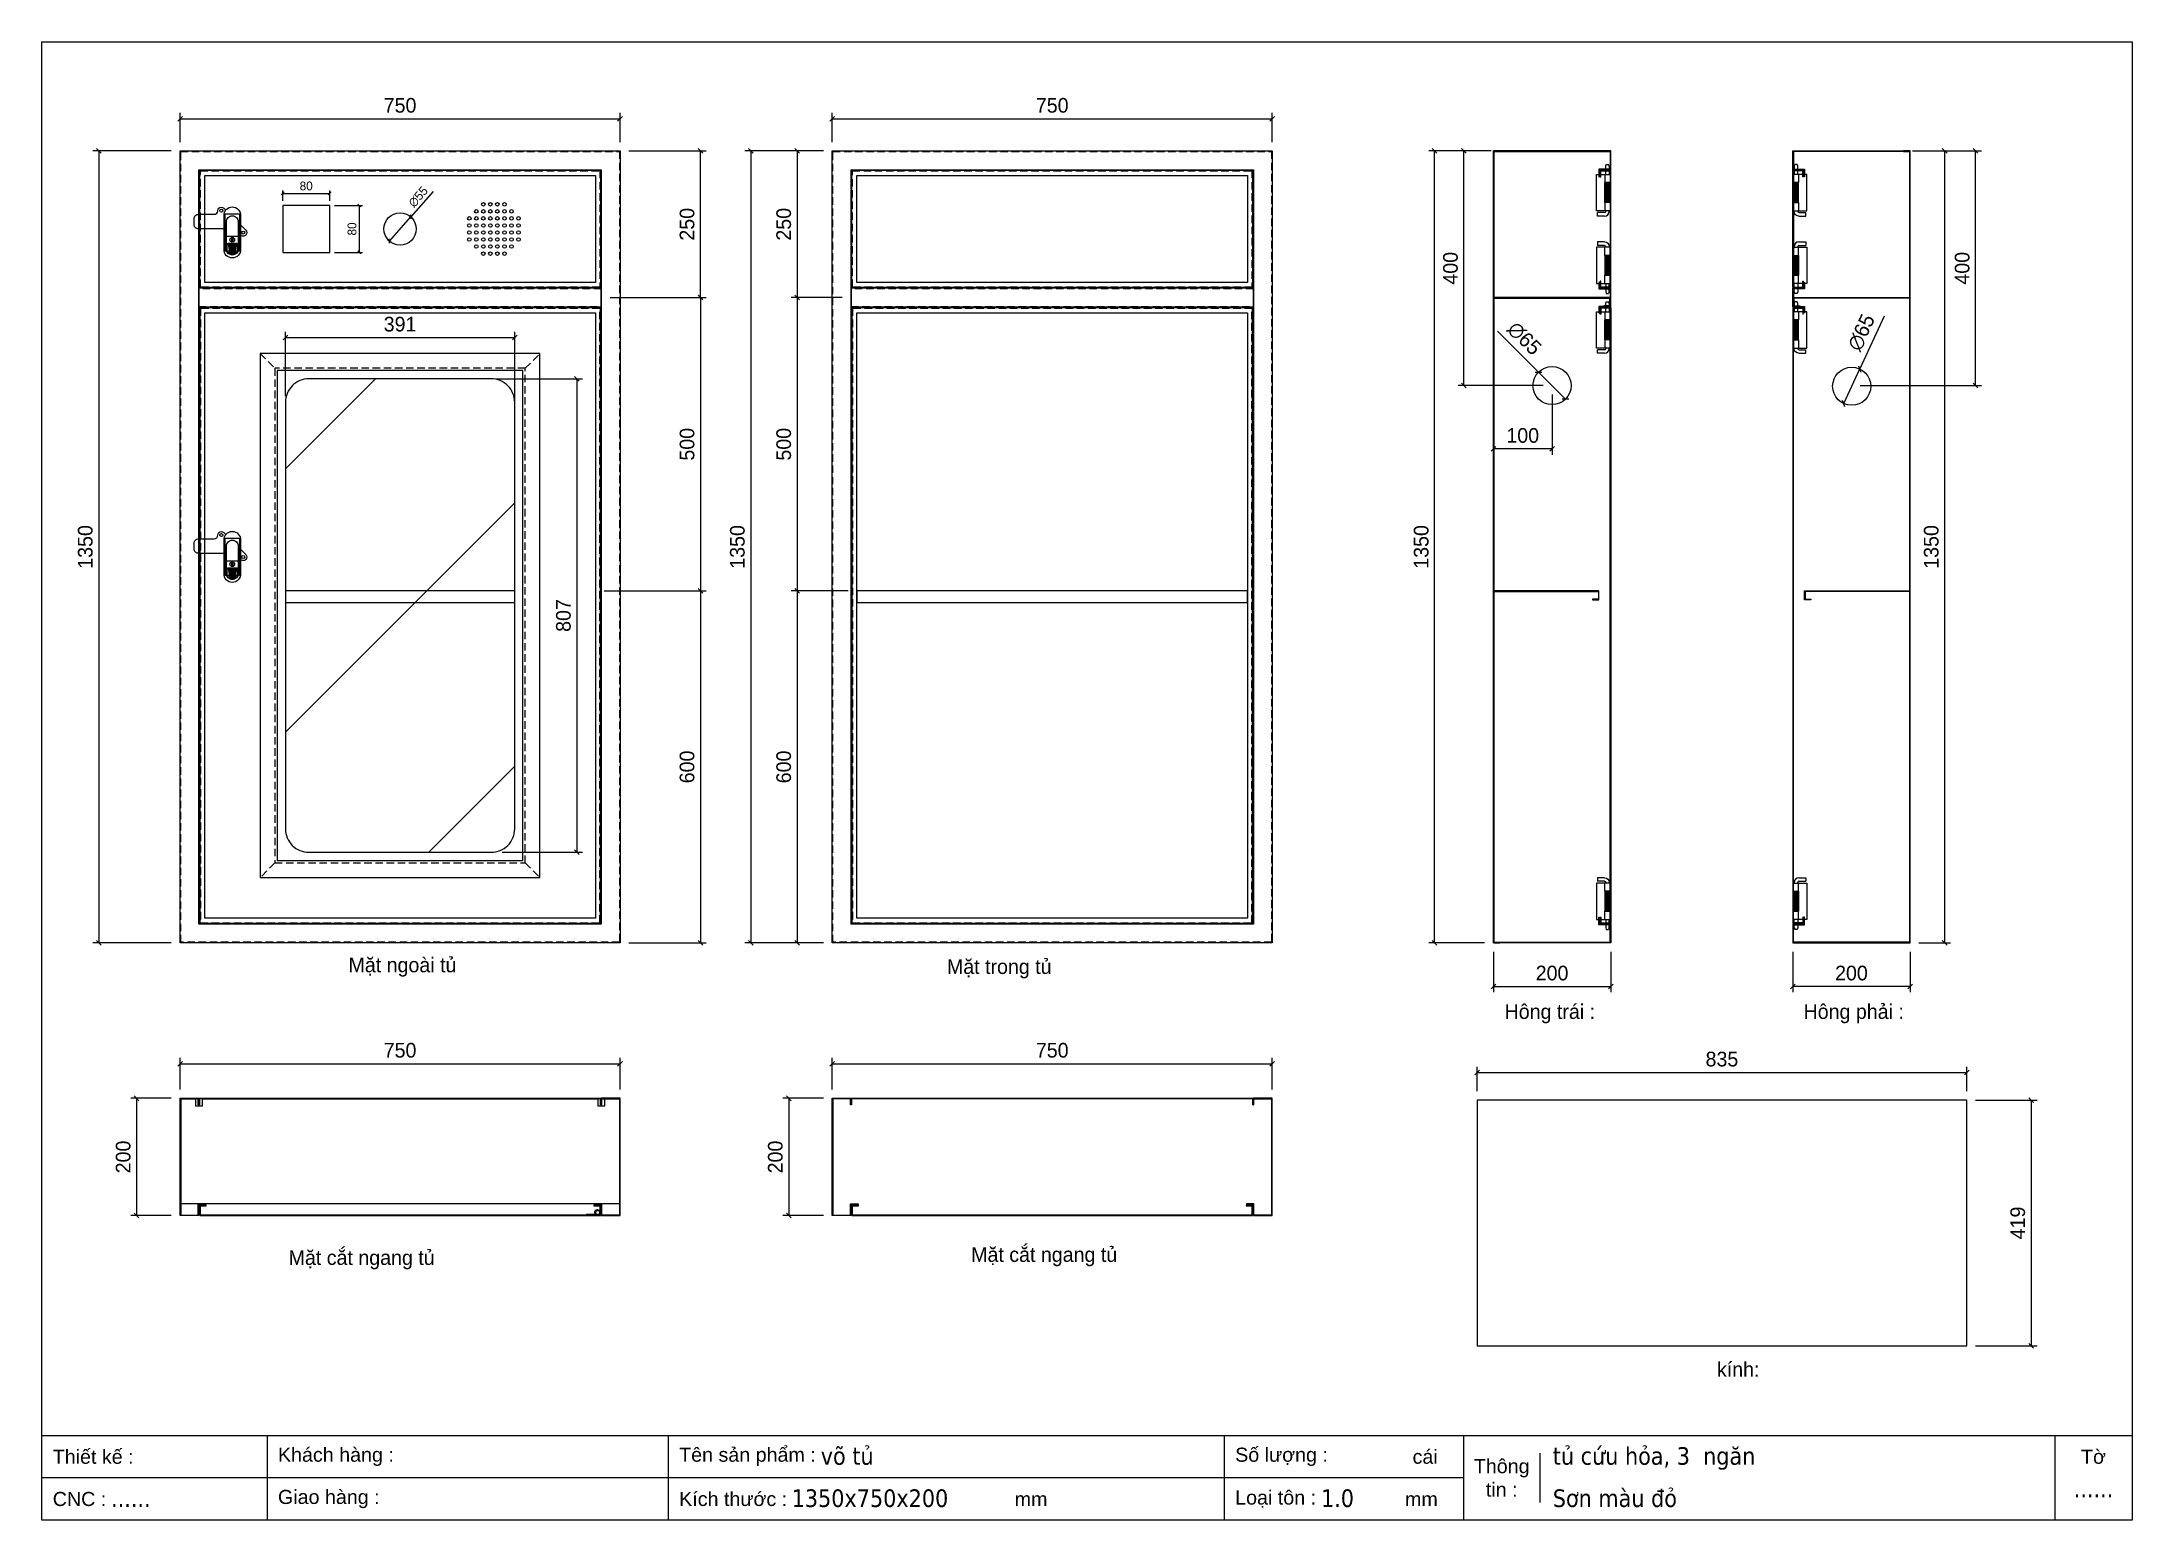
# Model space of a CAD drawing. Header units: millimetres. Extents: x 0 to 3564, y 0 to 2520.
import ezdxf
from ezdxf.enums import TextEntityAlignment as Align

# ---------------------------------------------------------------- set-up
doc = ezdxf.new("R2010")
doc.units = ezdxf.units.MM
doc.linetypes.add('HIDDENX2', pattern=[19.05, 12.7, -6.35])
doc.layers.add('DIM', color=253, linetype='Continuous')
doc.styles.add('Arial', font='arial.ttf')
doc.styles.add('Tahoma (Input Text)', font='tahoma.ttf')
doc.dimstyles.new('Dim-15', dxfattribs={"dimtxt": 15, "dimasz": 5, "dimexe": 5, "dimexo": 8, "dimgap": 5, "dimtad": 1, "dimdec": 0, "dimtxsty": 'Standard', "dimblk": 'OBLIQUE', "dimcen": 10, "dimclrd": 5, "dimclre": 5, "dimclrt": 3, "dimazin": 3, "dimtfac": 1, "dimtdec": 0, "dimtmove": 0, "dimatfit": 3, "dimldrblk": 'OBLIQUE', "dimlwd": 9, "dimlwe": 9})
doc.dimstyles.new('Dim-25', dxfattribs={"dimtxt": 25, "dimasz": 8, "dimexe": 10, "dimexo": 15, "dimgap": 10, "dimtad": 1, "dimdec": 0, "dimtxsty": 'Standard', "dimblk": 'OBLIQUE', "dimcen": 10, "dimclrd": 5, "dimclre": 5, "dimclrt": 3, "dimazin": 3, "dimtfac": 1, "dimtdec": 0, "dimtmove": 0, "dimatfit": 3, "dimldrblk": 'OBLIQUE', "dimlwd": 9, "dimlwe": 9})

msp = doc.modelspace()

# ---------------------------------------------------------------- texts
at = {"color": 2, "char_height": 25, "attachment_point": 5}
for s, insert, width in [('Mặt ngoài tủ', (614.9, 942.7), 775), ('Mặt trong tủ', (1632.4, 939.8), 775), ('Hông trái :', (2571.1, 863.2), 775), ('Hông phải :', (3089.2, 863.2), 775), ('Mặt cắt ngang tủ', (545.3, 443.8), 775), ('Mặt cắt ngang tủ', (1709, 449), 925), ('kính:', (2892.3, 257), 775)]:
    msp.add_mtext(s, dxfattribs=dict(at, insert=insert, width=width))

# ---------------------------------------------------------------- blocks, each defined once
blk = doc.blocks.new('khungtenAsean2')
at = {"color": 7}
for p, q in [((2970, -1980), (0, -1980)), ((320, -1980), (320, -2100)), ((890, -1980), (890, -2100)), ((1680, -1980), (1680, -2100)), ((2020, -1980), (2020, -2100)), ((2860, -1980), (2860, -2100)), ((2128.3, -2005), (2128.3, -2075)), ((2020, -2040), (0, -2040))]:
    blk.add_line(p, q, dxfattribs=at)
blk.add_lwpolyline([(0, 0), (2970, 0), (2970, -2100), (0, -2100)], close=True, dxfattribs=at)
at = {"color": 2, "char_height": 20, "style": 'Arial'}
for s, insert, width, attachment_point in [('  Thiết kế :', (0, -2010), 917.634, 4), ('  Khách hàng :', (320, -2010), 917.634, 4), ('  Tên sản phẩm :', (890, -2010), 917.634, 4), ('  Số lượng :', (1680, -2010), 917.634, 4), ('cái', (1947.6, -2010), 917.634, 4), ('Thông\\Ptin :', (2074.2, -2040), 108.311, 5), ('Tờ', (2915, -2010), 110, 5), ('  CNC :', (0, -2070), 917.634, 4), ('  Giao hàng :', (320, -2070), 917.634, 4), ('  Kích thước :', (890, -2070), 917.634, 4), ('mm', (1382.3, -2070), 917.634, 4), ('  Loại tôn :', (1680, -2070), 917.634, 4), ('mm', (1936.9, -2070), 917.634, 4)]:
    blk.add_mtext(s, dxfattribs=dict(at, insert=insert, width=width, attachment_point=attachment_point))
at = {"color": 1, "style": 'Tahoma (Input Text)', "flags": 8}
for tag, p in [('#01', (137.1, -2021.3)), ('#03', (506.6, -2019.3)), ('#05', (1106.6, -2021.3)), ('#07', (1834.7, -2021.3)), ('#09', (2146.7, -2021.3)), ('#02', (98.5, -2081.3)), ('#04', (486.1, -2081.3)), ('#06', (1065.3, -2081.3)), ('#08', (1817.4, -2081.3)), ('#10', (2146.7, -2081.3))]:
    blk.add_attdef(tag, p, '', height=25, dxfattribs=at)
blk.add_attdef('#11', text='', height=25, dxfattribs=at).set_placement((2915, -2067.3), align=Align.CENTER)
blk = doc.blocks.new('*D1')
at = {"color": 0, "linetype": 'ByBlock', "lineweight": -2}
for p, q in [((1351.7, 2392.8), (1343.7, 2384.8)), ((2093.7, 2384.8), (2101.7, 2392.8))]:
    blk.add_line(p, q, dxfattribs=at)
at = {"layer": 'Defpoints', "color": 0, "transparency": 16777216}
for p in [(2097.7, 2388.8), (1347.7, 2334), (2097.7, 2334)]:
    blk.add_point(p, dxfattribs=at)
at = {"layer": 'DIM', "color": 5, "lineweight": 9, "transparency": 16777216}
for p, q in [((1347.7, 2349), (1347.7, 2398.8)), ((1347.7, 2388.8), (2097.7, 2388.8)), ((2097.7, 2349), (2097.7, 2398.8))]:
    blk.add_line(p, q, dxfattribs=at)
at = {"layer": 'DIM', "color": 3, "transparency": 16777216, "insert": (1722.7, 2411.6), "char_height": 25, "attachment_point": 5}
blk.add_mtext('750', dxfattribs=at)
blk = doc.blocks.new('_Oblique')
at = {"color": 0, "linetype": 'ByBlock', "lineweight": -2}
blk.add_line((-0.5, -0.5), (0.5, 0.5), dxfattribs=at)
blk = doc.blocks.new('*D2')
at = {"color": 0, "linetype": 'ByBlock', "lineweight": -2}
for p, q in [((1212.8, 2330), (1204.8, 2338)), ((1204.8, 988), (1212.8, 980))]:
    blk.add_line(p, q, dxfattribs=at)
at = {"layer": 'Defpoints', "color": 0, "transparency": 16777216}
for p in [(1347.7, 2334), (1208.8, 984), (1347.7, 984)]:
    blk.add_point(p, dxfattribs=at)
at = {"layer": 'DIM', "color": 5, "lineweight": 9, "transparency": 16777216}
for p, q in [((1332.7, 2334), (1198.8, 2334)), ((1208.8, 2334), (1208.8, 984)), ((1332.7, 984), (1198.8, 984))]:
    blk.add_line(p, q, dxfattribs=at)
at = {"layer": 'DIM', "color": 3, "transparency": 16777216, "insert": (1186, 1659), "char_height": 25, "attachment_point": 5, "rotation": 90}
blk.add_mtext('1350', dxfattribs=at)
blk = doc.blocks.new('*D3')
at = {"color": 0, "linetype": 'ByBlock', "lineweight": -2}
for p, q in [((1351.7, 782.1), (1343.7, 774.1)), ((2093.7, 774.1), (2101.7, 782.1))]:
    blk.add_line(p, q, dxfattribs=at)
at = {"layer": 'Defpoints', "color": 0, "transparency": 16777216}
for p in [(2097.7, 778.1), (1347.7, 719.1), (2097.7, 719.1)]:
    blk.add_point(p, dxfattribs=at)
at = {"layer": 'DIM', "color": 5, "lineweight": 9, "transparency": 16777216}
for p, q in [((1347.7, 734.1), (1347.7, 788.1)), ((2097.7, 734.1), (2097.7, 788.1)), ((1347.7, 778.1), (2097.7, 778.1))]:
    blk.add_line(p, q, dxfattribs=at)
at = {"layer": 'DIM', "color": 3, "transparency": 16777216, "insert": (1722.7, 800.9), "char_height": 25, "attachment_point": 5}
blk.add_mtext('750', dxfattribs=at)
blk = doc.blocks.new('*D4')
at = {"color": 0, "linetype": 'ByBlock', "lineweight": -2}
for p, q in [((1277.5, 715.1), (1269.5, 723.1)), ((1269.5, 523.1), (1277.5, 515.1))]:
    blk.add_line(p, q, dxfattribs=at)
at = {"layer": 'Defpoints', "color": 0, "transparency": 16777216}
for p in [(1347.7, 719.1), (1273.5, 519.1), (1347.7, 519.1)]:
    blk.add_point(p, dxfattribs=at)
at = {"layer": 'DIM', "color": 5, "lineweight": 9, "transparency": 16777216}
for p, q in [((1332.7, 719.1), (1263.5, 719.1)), ((1273.5, 719.1), (1273.5, 519.1)), ((1332.7, 519.1), (1263.5, 519.1))]:
    blk.add_line(p, q, dxfattribs=at)
at = {"layer": 'DIM', "color": 3, "transparency": 16777216, "insert": (1250.7, 619.1), "char_height": 25, "attachment_point": 5, "rotation": 90}
blk.add_mtext('200', dxfattribs=at)
blk = doc.blocks.new('*D5')
at = {"color": 0, "linetype": 'ByBlock', "lineweight": -2}
for p, q in [((3248.3, 2330), (3240.3, 2338)), ((3240.3, 988), (3248.3, 980))]:
    blk.add_line(p, q, dxfattribs=at)
at = {"layer": 'Defpoints', "color": 0, "transparency": 16777216}
for p in [(3174.3, 2334), (3244.3, 2334), (3185.3, 984)]:
    blk.add_point(p, dxfattribs=at)
at = {"layer": 'DIM', "color": 5, "lineweight": 9, "transparency": 16777216}
for p, q in [((3189.3, 2334), (3254.3, 2334)), ((3244.3, 984), (3244.3, 2334)), ((3200.3, 984), (3254.3, 984))]:
    blk.add_line(p, q, dxfattribs=at)
at = {"layer": 'DIM', "color": 3, "transparency": 16777216, "insert": (3221.5, 1659), "char_height": 25, "attachment_point": 5, "rotation": 90}
blk.add_mtext('1350', dxfattribs=at)
blk = doc.blocks.new('*D6')
at = {"color": 0, "linetype": 'ByBlock', "lineweight": -2}
for p, q in [((2989.3, 913.8), (2981.3, 905.8)), ((3181.3, 905.8), (3189.3, 913.8))]:
    blk.add_line(p, q, dxfattribs=at)
at = {"layer": 'Defpoints', "color": 0, "transparency": 16777216}
for p in [(2985.3, 984), (3185.3, 984), (2985.3, 909.8)]:
    blk.add_point(p, dxfattribs=at)
at = {"layer": 'DIM', "color": 5, "lineweight": 9, "transparency": 16777216}
for p, q in [((2985.3, 969), (2985.3, 899.8)), ((3185.3, 969), (3185.3, 899.8)), ((3185.3, 909.8), (2985.3, 909.8))]:
    blk.add_line(p, q, dxfattribs=at)
at = {"layer": 'DIM', "color": 3, "transparency": 16777216, "insert": (3085.3, 932.5), "char_height": 25, "attachment_point": 5}
blk.add_mtext('200', dxfattribs=at)
blk = doc.blocks.new('HL035-1-2')
at = {"color": 1}
for p, q in [((-4.5, 79), (18.5, 79)), ((-4.5, 65), (-4.5, 79)), ((-3, 79), (-3, 80)), ((-3, 79), (-3, 79)), ((3, 79), (3, 80)), ((4.5, 65), (4.5, 79)), ((5, 88), (17, 88)), ((5, 82), (17, 82)), ((17, 88), (17, 82)), ((18.5, 79), (18.5, 17)), ((-4.5, 65), (4.5, 65)), ((1.3, 65), (-4, 64)), ((4, 64), (-4, 62.5)), ((-4, 64), (-3, 64)), ((4, 62.5), (-4, 61)), ((-4, 62.5), (-3, 62.5)), ((4, 61), (-4, 59.5)), ((-4, 61), (-3, 61)), ((4, 59.5), (-4, 58)), ((-4, 59.5), (-3, 59.5)), ((4, 58), (-4, 56.5)), ((-4, 58), (-3, 58)), ((4, 56.5), (-4, 55)), ((-4, 56.5), (-3, 56.5)), ((4, 55), (-4, 53.5)), ((-4, 55), (-3, 55)), ((4, 53.5), (-4, 52)), ((-4, 53.5), (-3, 53.5)), ((4, 52), (-4, 50.5)), ((-4, 52), (-3, 52)), ((4, 50.5), (-4, 49)), ((-4, 50.5), (-3, 50.5)), ((4, 49), (-4, 47.5)), ((-4, 49), (-3, 49)), ((4, 47.5), (-4, 46)), ((-4, 47.5), (-3, 47.5)), ((4, 46), (-4, 44.5)), ((-4, 46), (-3, 46)), ((4, 44.5), (-4, 43)), ((-4, 44.5), (-3, 44.5)), ((4, 43), (-4, 41.5)), ((-4, 43), (-3, 43)), ((4, 41.5), (-4, 40)), ((-4, 41.5), (-3, 41.5)), ((4, 40), (-4, 38.5)), ((-4, 40), (-3, 40)), ((4, 38.5), (-4, 37)), ((-4, 38.5), (-3, 38.5)), ((4, 37), (-4, 35.5)), ((-4, 37), (-3, 37)), ((3, 64), (4, 64)), ((3, 62.5), (4, 62.5)), ((3, 61), (4, 61)), ((3, 59.5), (4, 59.5)), ((3, 58), (4, 58)), ((3, 56.5), (4, 56.5)), ((3, 55), (4, 55)), ((3, 53.5), (4, 53.5)), ((3, 52), (4, 52)), ((3, 50.5), (4, 50.5)), ((3, 49), (4, 49)), ((3, 47.5), (4, 47.5)), ((3, 46), (4, 46)), ((3, 44.5), (4, 44.5)), ((3, 43), (4, 43)), ((3, 41.5), (4, 41.5)), ((3, 40), (4, 40)), ((3, 38.5), (4, 38.5)), ((3, 37), (4, 37)), ((4.5, 65), (4.5, 31)), ((-4.5, 17), (-4.5, 31)), ((-4.5, 31), (4.5, 31)), ((18.5, 17), (-4.5, 17)), ((4, 35.5), (-4, 34)), ((-4, 35.5), (-3, 35.5)), ((4, 34), (-4, 32.5)), ((-4, 34), (-3, 34)), ((-3, 3), (-2, 0)), ((3, 3), (2, 0)), ((3, 35.5), (4, 35.5)), ((3, 34), (4, 34)), ((4.5, 17), (4.5, 31))]:
    blk.add_line(p, q, dxfattribs=at)
for points in [[(-3, 32.5), (-3, 65)], [(3, 65), (3, 32.5)], [(-3, 3), (-3, 17)], [(2, 0), (-2, 0)], [(3, 17), (3, 3)]]:
    blk.add_lwpolyline(points, dxfattribs=at)
blk.add_lwpolyline([(-4, 32.5), (4, 32.5), (4, 31), (-4, 31)], close=True, dxfattribs=at)
for radius in [8, 2]:
    blk.add_arc((5, 80), radius, 90, 180, dxfattribs=at)
blk = doc.blocks.new('*D7')
at = {"color": 0, "linetype": 'ByBlock', "lineweight": -2}
for p, q in [((239.8, 782.1), (231.8, 774.1)), ((981.8, 774.1), (989.8, 782.1))]:
    blk.add_line(p, q, dxfattribs=at)
at = {"layer": 'Defpoints', "color": 0, "transparency": 16777216}
for p in [(985.8, 778.1), (235.8, 719.1), (985.8, 719.1)]:
    blk.add_point(p, dxfattribs=at)
at = {"layer": 'DIM', "color": 5, "lineweight": 9, "transparency": 16777216}
for p, q in [((235.8, 734.1), (235.8, 788.1)), ((985.8, 734.1), (985.8, 788.1)), ((235.8, 778.1), (985.8, 778.1))]:
    blk.add_line(p, q, dxfattribs=at)
at = {"layer": 'DIM', "color": 3, "transparency": 16777216, "insert": (610.8, 800.9), "char_height": 25, "attachment_point": 5}
blk.add_mtext('750', dxfattribs=at)
blk = doc.blocks.new('*D8')
at = {"color": 0, "linetype": 'ByBlock', "lineweight": -2}
for p, q in [((239.8, 2392.8), (231.8, 2384.8)), ((981.8, 2384.8), (989.8, 2392.8))]:
    blk.add_line(p, q, dxfattribs=at)
at = {"layer": 'Defpoints', "color": 0, "transparency": 16777216}
for p in [(985.8, 2388.8), (235.8, 2334), (985.8, 2334)]:
    blk.add_point(p, dxfattribs=at)
at = {"layer": 'DIM', "color": 5, "lineweight": 9, "transparency": 16777216}
for p, q in [((235.8, 2349), (235.8, 2398.8)), ((235.8, 2388.8), (985.8, 2388.8)), ((985.8, 2349), (985.8, 2398.8))]:
    blk.add_line(p, q, dxfattribs=at)
at = {"layer": 'DIM', "color": 3, "transparency": 16777216, "insert": (610.8, 2411.6), "char_height": 25, "attachment_point": 5}
blk.add_mtext('750', dxfattribs=at)
blk = doc.blocks.new('*D9')
at = {"color": 0, "linetype": 'ByBlock', "lineweight": -2}
for p, q in [((101, 2330), (93, 2338)), ((93, 988), (101, 980))]:
    blk.add_line(p, q, dxfattribs=at)
at = {"layer": 'Defpoints', "color": 0, "transparency": 16777216}
for p in [(235.8, 2334), (97, 984), (235.8, 984)]:
    blk.add_point(p, dxfattribs=at)
at = {"layer": 'DIM', "color": 5, "lineweight": 9, "transparency": 16777216}
for p, q in [((220.8, 2334), (87, 2334)), ((97, 2334), (97, 984)), ((220.8, 984), (87, 984))]:
    blk.add_line(p, q, dxfattribs=at)
at = {"layer": 'DIM', "color": 3, "transparency": 16777216, "insert": (74.2, 1659), "char_height": 25, "attachment_point": 5, "rotation": 90}
blk.add_mtext('1350', dxfattribs=at)
blk = doc.blocks.new('*D10')
at = {"color": 0, "linetype": 'ByBlock', "lineweight": -2}
for p, q in [((1126.9, 2330), (1118.9, 2338)), ((1118.9, 2088), (1126.9, 2080))]:
    blk.add_line(p, q, dxfattribs=at)
at = {"layer": 'Defpoints', "color": 0, "transparency": 16777216}
for p in [(985.8, 2334), (1122.9, 2334), (953.8, 2084)]:
    blk.add_point(p, dxfattribs=at)
at = {"layer": 'DIM', "color": 5, "lineweight": 9, "transparency": 16777216}
for p, q in [((1000.8, 2334), (1132.9, 2334)), ((1122.9, 2084), (1122.9, 2334)), ((968.8, 2084), (1132.9, 2084))]:
    blk.add_line(p, q, dxfattribs=at)
at = {"layer": 'DIM', "color": 3, "transparency": 16777216, "insert": (1100.2, 2209), "char_height": 25, "attachment_point": 5, "rotation": 90}
blk.add_mtext('250', dxfattribs=at)
blk = doc.blocks.new('*D11')
at = {"color": 0, "linetype": 'ByBlock', "lineweight": -2}
for p, q in [((1126.9, 2080), (1118.9, 2088)), ((1118.9, 1588), (1126.9, 1580))]:
    blk.add_line(p, q, dxfattribs=at)
at = {"layer": 'Defpoints', "color": 0, "transparency": 16777216}
for p in [(953.8, 2084), (943.8, 1584), (1122.9, 1584)]:
    blk.add_point(p, dxfattribs=at)
at = {"layer": 'DIM', "color": 5, "lineweight": 9, "transparency": 16777216}
for p, q in [((968.8, 2084), (1132.9, 2084)), ((1122.9, 2084), (1122.9, 1584)), ((958.8, 1584), (1132.9, 1584))]:
    blk.add_line(p, q, dxfattribs=at)
at = {"layer": 'DIM', "color": 3, "transparency": 16777216, "insert": (1100.2, 1834), "char_height": 25, "attachment_point": 5, "rotation": 90}
blk.add_mtext('500', dxfattribs=at)
blk = doc.blocks.new('*D12')
at = {"color": 0, "linetype": 'ByBlock', "lineweight": -2}
for p, q in [((1126.9, 1580), (1118.9, 1588)), ((1118.9, 988), (1126.9, 980))]:
    blk.add_line(p, q, dxfattribs=at)
at = {"layer": 'Defpoints', "color": 0, "transparency": 16777216}
for p in [(943.8, 1584), (985.8, 984), (1122.9, 984)]:
    blk.add_point(p, dxfattribs=at)
at = {"layer": 'DIM', "color": 5, "lineweight": 9, "transparency": 16777216}
for p, q in [((958.8, 1584), (1132.9, 1584)), ((1122.9, 1584), (1122.9, 984)), ((1000.8, 984), (1132.9, 984))]:
    blk.add_line(p, q, dxfattribs=at)
at = {"layer": 'DIM', "color": 3, "transparency": 16777216, "insert": (1100.2, 1284), "char_height": 25, "attachment_point": 5, "rotation": 90}
blk.add_mtext('600', dxfattribs=at)
blk = doc.blocks.new('*D13')
at = {"color": 0, "linetype": 'ByBlock', "lineweight": -2}
for p, q in [((165.6, 715.1), (157.6, 723.1)), ((157.6, 523.1), (165.6, 515.1))]:
    blk.add_line(p, q, dxfattribs=at)
at = {"layer": 'Defpoints', "color": 0, "transparency": 16777216}
for p in [(235.8, 719.1), (161.6, 519.1), (235.8, 519.1)]:
    blk.add_point(p, dxfattribs=at)
at = {"layer": 'DIM', "color": 5, "lineweight": 9, "transparency": 16777216}
for p, q in [((220.8, 719.1), (151.6, 719.1)), ((161.6, 719.1), (161.6, 519.1)), ((220.8, 519.1), (151.6, 519.1))]:
    blk.add_line(p, q, dxfattribs=at)
at = {"layer": 'DIM', "color": 3, "transparency": 16777216, "insert": (138.8, 619.1), "char_height": 25, "attachment_point": 5, "rotation": 90}
blk.add_mtext('200', dxfattribs=at)
blk = doc.blocks.new('*D14')
at = {"color": 0, "linetype": 'ByBlock', "lineweight": -2}
for p, q in [((413.3, 2264), (408.3, 2259)), ((488.3, 2259), (493.3, 2264))]:
    blk.add_line(p, q, dxfattribs=at)
at = {"layer": 'Defpoints', "color": 0, "transparency": 16777216}
for p in [(490.8, 2261.5), (410.8, 2241), (490.8, 2241)]:
    blk.add_point(p, dxfattribs=at)
at = {"layer": 'DIM', "color": 5, "lineweight": 9, "transparency": 16777216}
for p, q in [((410.8, 2249), (410.8, 2266.5)), ((410.8, 2261.5), (490.8, 2261.5)), ((490.8, 2249), (490.8, 2266.5))]:
    blk.add_line(p, q, dxfattribs=at)
at = {"layer": 'DIM', "color": 3, "transparency": 16777216, "insert": (450.8, 2274.2), "char_height": 15, "attachment_point": 5}
blk.add_mtext('80', dxfattribs=at)
blk = doc.blocks.new('*D15')
at = {"color": 0, "linetype": 'ByBlock', "lineweight": -2}
for p, q in [((628.8, 2225.2), (629.2, 2218.1)), ((592.8, 2176.9), (592.4, 2183.9))]:
    blk.add_line(p, q, dxfattribs=at)
at = {"layer": 'Defpoints', "color": 0, "transparency": 16777216}
for p in [(629, 2221.6), (592.6, 2180.4)]:
    blk.add_point(p, dxfattribs=at)
at = {"layer": 'DIM', "color": 5, "lineweight": 9, "transparency": 16777216}
for p in [(667.3, 2265.1), (592.6, 2180.4)]:
    blk.add_line(p, (629, 2221.6), dxfattribs=at)
at = {"layer": 'DIM', "color": 3, "transparency": 16777216, "insert": (641.7, 2255.7), "char_height": 15, "attachment_point": 5, "rotation": 48.5678}
blk.add_mtext('∅55', dxfattribs=at)
blk = doc.blocks.new('*D16')
at = {"color": 0, "linetype": 'ByBlock', "lineweight": -2}
for p, q in [((1291.7, 2330), (1283.7, 2338)), ((1283.7, 2088), (1291.7, 2080))]:
    blk.add_line(p, q, dxfattribs=at)
at = {"layer": 'Defpoints', "color": 0, "transparency": 16777216}
for p in [(1347.7, 2334), (1287.7, 2084), (1379.7, 2084)]:
    blk.add_point(p, dxfattribs=at)
at = {"layer": 'DIM', "color": 5, "lineweight": 9, "transparency": 16777216}
for p, q in [((1332.7, 2334), (1277.7, 2334)), ((1287.7, 2334), (1287.7, 2084)), ((1364.7, 2084), (1277.7, 2084))]:
    blk.add_line(p, q, dxfattribs=at)
at = {"layer": 'DIM', "color": 3, "transparency": 16777216, "insert": (1265, 2209), "char_height": 25, "attachment_point": 5, "rotation": 90}
blk.add_mtext('250', dxfattribs=at)
blk = doc.blocks.new('*D17')
at = {"color": 0, "linetype": 'ByBlock', "lineweight": -2}
for p, q in [((1291.7, 2080), (1283.7, 2088)), ((1283.7, 1588), (1291.7, 1580))]:
    blk.add_line(p, q, dxfattribs=at)
at = {"layer": 'Defpoints', "color": 0, "transparency": 16777216}
for p in [(1379.7, 2084), (1287.7, 1584), (1389.7, 1584)]:
    blk.add_point(p, dxfattribs=at)
at = {"layer": 'DIM', "color": 5, "lineweight": 9, "transparency": 16777216}
for p, q in [((1364.7, 2084), (1277.7, 2084)), ((1287.7, 2084), (1287.7, 1584)), ((1374.7, 1584), (1277.7, 1584))]:
    blk.add_line(p, q, dxfattribs=at)
at = {"layer": 'DIM', "color": 3, "transparency": 16777216, "insert": (1265, 1834), "char_height": 25, "attachment_point": 5, "rotation": 90}
blk.add_mtext('500', dxfattribs=at)
blk = doc.blocks.new('*D18')
at = {"color": 0, "linetype": 'ByBlock', "lineweight": -2}
for p, q in [((1291.7, 1580), (1283.7, 1588)), ((1283.7, 988), (1291.7, 980))]:
    blk.add_line(p, q, dxfattribs=at)
at = {"layer": 'Defpoints', "color": 0, "transparency": 16777216}
for p in [(1389.7, 1584), (1287.7, 984), (1347.7, 984)]:
    blk.add_point(p, dxfattribs=at)
at = {"layer": 'DIM', "color": 5, "lineweight": 9, "transparency": 16777216}
for p, q in [((1374.7, 1584), (1277.7, 1584)), ((1287.7, 1584), (1287.7, 984)), ((1332.7, 984), (1277.7, 984))]:
    blk.add_line(p, q, dxfattribs=at)
at = {"layer": 'DIM', "color": 3, "transparency": 16777216, "insert": (1265, 1284), "char_height": 25, "attachment_point": 5, "rotation": 90}
blk.add_mtext('600', dxfattribs=at)
blk = doc.blocks.new('*D19')
at = {"color": 0, "linetype": 'ByBlock', "lineweight": -2}
for p, q in [((3301, 2330), (3293, 2338)), ((3293, 1938), (3301, 1930))]:
    blk.add_line(p, q, dxfattribs=at)
at = {"layer": 'Defpoints', "color": 0, "ltscale": 3, "transparency": 16777216}
for p in [(3185.3, 2334), (3297, 2334), (3085.3, 1934)]:
    blk.add_point(p, dxfattribs=at)
at = {"layer": 'DIM', "color": 5, "lineweight": 9, "ltscale": 3, "transparency": 16777216}
for p, q in [((3200.3, 2334), (3307, 2334)), ((3297, 1934), (3297, 2334)), ((3100.3, 1934), (3307, 1934))]:
    blk.add_line(p, q, dxfattribs=at)
at = {"layer": 'DIM', "color": 3, "ltscale": 3, "transparency": 16777216, "insert": (3274.2, 2134), "char_height": 25, "attachment_point": 5, "rotation": 90}
blk.add_mtext('400', dxfattribs=at)
blk = doc.blocks.new('*D20')
at = {"color": 0, "linetype": 'ByBlock', "lineweight": -2}
for p, q in [((2378.7, 2330), (2370.7, 2338)), ((2370.7, 988), (2378.7, 980))]:
    blk.add_line(p, q, dxfattribs=at)
at = {"layer": 'Defpoints', "color": 0, "transparency": 16777216}
for p in [(2374.7, 2334), (2485.9, 2334), (2474.9, 984)]:
    blk.add_point(p, dxfattribs=at)
at = {"layer": 'DIM', "color": 5, "lineweight": 9, "transparency": 16777216}
for p, q in [((2470.9, 2334), (2364.7, 2334)), ((2374.7, 984), (2374.7, 2334)), ((2459.9, 984), (2364.7, 984))]:
    blk.add_line(p, q, dxfattribs=at)
at = {"layer": 'DIM', "color": 3, "transparency": 16777216, "insert": (2351.9, 1659), "char_height": 25, "attachment_point": 5, "rotation": 90}
blk.add_mtext('1350', dxfattribs=at)
blk = doc.blocks.new('*D21')
at = {"color": 0, "linetype": 'ByBlock', "lineweight": -2}
for p, q in [((2478.9, 913.8), (2470.9, 905.8)), ((2670.9, 905.8), (2678.9, 913.8))]:
    blk.add_line(p, q, dxfattribs=at)
at = {"layer": 'Defpoints', "color": 0, "transparency": 16777216}
for p in [(2474.9, 984), (2674.9, 984), (2674.9, 909.8)]:
    blk.add_point(p, dxfattribs=at)
at = {"layer": 'DIM', "color": 5, "lineweight": 9, "transparency": 16777216}
for p, q in [((2474.9, 969), (2474.9, 899.8)), ((2674.9, 969), (2674.9, 899.8)), ((2474.9, 909.8), (2674.9, 909.8))]:
    blk.add_line(p, q, dxfattribs=at)
at = {"layer": 'DIM', "color": 3, "transparency": 16777216, "insert": (2574.9, 932.5), "char_height": 25, "attachment_point": 5}
blk.add_mtext('200', dxfattribs=at)
blk = doc.blocks.new('*D22')
at = {"color": 0, "linetype": 'ByBlock', "lineweight": -2}
for p, q in [((2428.6, 2330), (2420.6, 2338)), ((2420.6, 1938), (2428.6, 1930))]:
    blk.add_line(p, q, dxfattribs=at)
at = {"layer": 'Defpoints', "color": 0, "ltscale": 3, "transparency": 16777216}
for p in [(2424.6, 2334), (2474.9, 2334), (2574.9, 1934)]:
    blk.add_point(p, dxfattribs=at)
at = {"layer": 'DIM', "color": 5, "lineweight": 9, "ltscale": 3, "transparency": 16777216}
for p, q in [((2459.9, 2334), (2414.6, 2334)), ((2424.6, 1934), (2424.6, 2334)), ((2559.9, 1934), (2414.6, 1934))]:
    blk.add_line(p, q, dxfattribs=at)
at = {"layer": 'DIM', "color": 3, "ltscale": 3, "transparency": 16777216, "insert": (2401.8, 2134), "char_height": 25, "attachment_point": 5, "rotation": 90}
blk.add_mtext('400', dxfattribs=at)
blk = doc.blocks.new('*D23')
at = {"color": 0, "linetype": 'ByBlock', "lineweight": -2}
for p, q in [((2478.9, 1830.2), (2470.9, 1822.2)), ((2570.9, 1822.2), (2578.9, 1830.2))]:
    blk.add_line(p, q, dxfattribs=at)
at = {"layer": 'Defpoints', "color": 0, "ltscale": 3, "transparency": 16777216}
for p in [(2474.9, 1934), (2574.9, 1934), (2474.9, 1826.2)]:
    blk.add_point(p, dxfattribs=at)
at = {"layer": 'DIM', "color": 5, "lineweight": 9, "ltscale": 3, "transparency": 16777216}
for p, q in [((2474.9, 1919), (2474.9, 1816.2)), ((2574.9, 1919), (2574.9, 1816.2)), ((2574.9, 1826.2), (2474.9, 1826.2))]:
    blk.add_line(p, q, dxfattribs=at)
at = {"layer": 'DIM', "color": 3, "ltscale": 3, "transparency": 16777216, "insert": (2524.9, 1848.9), "char_height": 25, "attachment_point": 5}
blk.add_mtext('100', dxfattribs=at)
blk = doc.blocks.new('*D24')
at = {"color": 0, "linetype": 'ByBlock', "lineweight": -2}
for p, q in [((419.3, 2019.8), (411.3, 2011.8)), ((802.3, 2011.8), (810.3, 2019.8))]:
    blk.add_line(p, q, dxfattribs=at)
at = {"layer": 'Defpoints', "color": 0, "ltscale": 3, "transparency": 16777216}
for p in [(806.3, 2015.8), (415.3, 1901.2), (806.3, 1892.3)]:
    blk.add_point(p, dxfattribs=at)
at = {"layer": 'DIM', "color": 5, "lineweight": 9, "ltscale": 3, "transparency": 16777216}
for p, q in [((415.3, 1916.2), (415.3, 2025.8)), ((415.3, 2015.8), (806.3, 2015.8)), ((806.3, 1907.3), (806.3, 2025.8))]:
    blk.add_line(p, q, dxfattribs=at)
at = {"layer": 'DIM', "color": 3, "ltscale": 3, "transparency": 16777216, "insert": (610.8, 2038.6), "char_height": 25, "attachment_point": 5}
blk.add_mtext('391', dxfattribs=at)
blk = doc.blocks.new('*D25')
at = {"color": 0, "linetype": 'ByBlock', "lineweight": -2}
for p, q in [((916.1, 1941.5), (908.1, 1949.5)), ((908.1, 1142.7), (916.1, 1134.7))]:
    blk.add_line(p, q, dxfattribs=at)
at = {"layer": 'Defpoints', "color": 0, "ltscale": 3, "transparency": 16777216}
for p in [(758.3, 1945.5), (769.8, 1138.7), (912.1, 1138.7)]:
    blk.add_point(p, dxfattribs=at)
at = {"layer": 'DIM', "color": 5, "lineweight": 9, "ltscale": 3, "transparency": 16777216}
for p, q in [((773.3, 1945.5), (922.1, 1945.5)), ((912.1, 1945.5), (912.1, 1138.7)), ((784.8, 1138.7), (922.1, 1138.7))]:
    blk.add_line(p, q, dxfattribs=at)
at = {"layer": 'DIM', "color": 3, "ltscale": 3, "transparency": 16777216, "insert": (889.4, 1542.1), "char_height": 25, "attachment_point": 5, "rotation": 90}
blk.add_mtext('807', dxfattribs=at)
blk = doc.blocks.new('*D26')
at = {"color": 0, "linetype": 'ByBlock', "lineweight": -2}
for p, q in [((544, 2238.5), (539, 2243.5)), ((539, 2163.5), (544, 2158.5))]:
    blk.add_line(p, q, dxfattribs=at)
at = {"layer": 'Defpoints', "color": 0, "transparency": 16777216}
for p in [(490.8, 2241), (541.5, 2241), (490.8, 2161)]:
    blk.add_point(p, dxfattribs=at)
at = {"layer": 'DIM', "color": 5, "lineweight": 9, "transparency": 16777216}
for p, q in [((498.8, 2241), (546.5, 2241)), ((541.5, 2161), (541.5, 2241)), ((498.8, 2161), (546.5, 2161))]:
    blk.add_line(p, q, dxfattribs=at)
at = {"layer": 'DIM', "color": 3, "transparency": 16777216, "insert": (528.9, 2201), "char_height": 15, "attachment_point": 5, "rotation": 90}
blk.add_mtext('80', dxfattribs=at)
blk = doc.blocks.new('*D27')
at = {"color": 0, "linetype": 'ByBlock', "lineweight": -2}
for p, q in [((3097.4, 1967.7), (3101.4, 1957)), ((3074.1, 1898), (3070.2, 1908.7))]:
    blk.add_line(p, q, dxfattribs=at)
at = {"layer": 'Defpoints', "color": 0, "ltscale": 3, "transparency": 16777216}
for p in [(3099.4, 1962.4), (3072.1, 1903.4)]:
    blk.add_point(p, dxfattribs=at)
at = {"layer": 'DIM', "color": 5, "lineweight": 9, "ltscale": 3, "transparency": 16777216}
for p in [(3141, 2052.4), (3072.1, 1903.4)]:
    blk.add_line(p, (3099.4, 1962.4), dxfattribs=at)
at = {"layer": 'DIM', "color": 3, "ltscale": 3, "transparency": 16777216, "insert": (3102.3, 2024.5), "char_height": 25, "attachment_point": 5, "rotation": 65.1959}
blk.add_mtext('∅65', dxfattribs=at)
blk = doc.blocks.new('*D28')
at = {"color": 0, "linetype": 'ByBlock', "lineweight": -2}
for p, q in [((2546.3, 1957), (2557.6, 1957)), ((2603.6, 1911.1), (2592.3, 1911))]:
    blk.add_line(p, q, dxfattribs=at)
at = {"layer": 'Defpoints', "color": 0, "ltscale": 3, "transparency": 16777216}
for p in [(2551.9, 1957), (2597.9, 1911.1)]:
    blk.add_point(p, dxfattribs=at)
at = {"layer": 'DIM', "color": 5, "lineweight": 9, "ltscale": 3, "transparency": 16777216}
for p in [(2481.7, 2027), (2597.9, 1911.1)]:
    blk.add_line(p, (2551.9, 1957), dxfattribs=at)
at = {"layer": 'DIM', "color": 3, "ltscale": 3, "transparency": 16777216, "insert": (2527.7, 2014.3), "char_height": 25, "attachment_point": 5, "rotation": 315.0577}
blk.add_mtext('∅65', dxfattribs=at)
blk = doc.blocks.new('AB301-3-1')
at = {"linetype": 'Continuous'}
h = blk.add_hatch(dxfattribs=at)
h.set_pattern_fill('ACAD_ISO09W100', color=1, scale=0.2)
h.set_pattern_definition([(0, (-368.0181, 431.8814), (0, 1), [4.8, -0.6, 1.2, -0.6, 1.2, -0.6])])
h.paths.add_polyline_path([(-4.1, -55, 0.118404), (0, -56, 0.118404), (4.1, -55), (7, -38.5), (-7, -38.5)])
at = {"color": 1, "linetype": 'Continuous'}
for p, q in [((-10, -25), (10, -25)), ((-7, -38.5), (7, -38.5)), ((-7, -38.5), (-4.1, -55)), ((7, -38.5), (4.1, -55))]:
    blk.add_line(p, q, dxfattribs=at)
for points in [[(-14, -12.5), (-57.5, -12.5, -0.414214), (-65, -5), (-65, 5, -0.414214), (-57.5, 12.5), (-30.7, 12.5, 0.414214), (-24.7, 18.5), (-24.7, 18.7)], [(-24.7, 18.7, -0.198912), (-23, 23), (-23, 23, -0.414214), (-14.5, 23), (-11, 19.5)], [(14, -5.5), (23, -14.5, -0.414214), (23, -23), (23, -23, -0.451305), (14, -22.4, -0.381561)]]:
    blk.add_lwpolyline(points, format="xyb", dxfattribs=at)
for points in [[(0, 25), (0, 25, -0.428242), (14, 10), (14, -47, -0.428242), (0, -62), (0, -62, -0.428242), (-14, -47), (-14, 10, -0.428242)], [(0, 10, -0.414214), (10, 0), (10, -47, -0.414214), (0, -57, -0.414214), (-10, -47), (-10, 0, -0.414214)], [(9, -39), (9, -47, -0.414214), (0, -56, -0.414214), (-9, -47), (-9, -39, -0.414214), (-7, -37), (7, -37, -0.414214)]]:
    blk.add_lwpolyline(points, format="xyb", close=True, dxfattribs=at)
blk.add_lwpolyline([(-1, -28), (1, -28), (1, -34), (-1, -34)], close=True, dxfattribs=at)
for centre, radius in [((-18.7, 18.7), 2.5), ((0, -31), 4), ((18.7, -18.7), 2.5)]:
    blk.add_circle(centre, radius, dxfattribs=at)
blk = doc.blocks.new('*D29')
at = {"color": 0, "linetype": 'ByBlock', "lineweight": -2}
for p, q in [((3395.8, 712.1), (3387.8, 720.1)), ((3387.8, 301.1), (3395.8, 293.1))]:
    blk.add_line(p, q, dxfattribs=at)
at = {"layer": 'Defpoints', "color": 0, "ltscale": 3, "transparency": 16777216}
for p in [(3282, 716.1), (3282, 297.1), (3391.8, 297.1)]:
    blk.add_point(p, dxfattribs=at)
at = {"layer": 'DIM', "color": 5, "lineweight": 9, "ltscale": 3, "transparency": 16777216}
for p, q in [((3297, 716.1), (3401.8, 716.1)), ((3391.8, 716.1), (3391.8, 297.1)), ((3297, 297.1), (3401.8, 297.1))]:
    blk.add_line(p, q, dxfattribs=at)
at = {"layer": 'DIM', "color": 3, "ltscale": 3, "transparency": 16777216, "insert": (3369, 506.6), "char_height": 25, "attachment_point": 5, "rotation": 90}
blk.add_mtext('419', dxfattribs=at)
blk = doc.blocks.new('*D30')
at = {"color": 0, "linetype": 'ByBlock', "lineweight": -2}
for p, q in [((2451, 767), (2443, 759)), ((3278, 759), (3286, 767))]:
    blk.add_line(p, q, dxfattribs=at)
at = {"layer": 'Defpoints', "color": 0, "ltscale": 3, "transparency": 16777216}
for p in [(3282, 763), (2447, 716.1), (3282, 716.1)]:
    blk.add_point(p, dxfattribs=at)
at = {"layer": 'DIM', "color": 5, "lineweight": 9, "ltscale": 3, "transparency": 16777216}
for p, q in [((2447, 731.1), (2447, 773)), ((2447, 763), (3282, 763)), ((3282, 731.1), (3282, 773))]:
    blk.add_line(p, q, dxfattribs=at)
at = {"layer": 'DIM', "color": 3, "ltscale": 3, "transparency": 16777216, "insert": (2864.5, 785.8), "char_height": 25, "attachment_point": 5}
blk.add_mtext('835', dxfattribs=at)

# ---------------------------------------------------------------- dimensions: what is measured, and where the dimension line sits
at = {"layer": 'DIM', "color": 7}
for base, p1, p2, dimstyle, picture, middle in [((985.8, 2388.8), (235.8, 2334), (985.8, 2334), 'Dim-25', '*D8', (610.8, 2411.6)), ((2097.7, 2388.8), (1347.7, 2334), (2097.7, 2334), 'Dim-25', '*D1', (1722.7, 2411.6)), ((490.8, 2261.5), (410.8, 2241), (490.8, 2241), 'Dim-15', '*D14', (450.8, 2274.2)), ((2985.3, 909.8), (3185.3, 984), (2985.3, 984), 'Dim-25', '*D6', (3085.3, 932.5)), ((985.8, 778.1), (235.8, 719.1), (985.8, 719.1), 'Dim-25', '*D7', (610.8, 800.9)), ((2097.7, 778.1), (1347.7, 719.1), (2097.7, 719.1), 'Dim-25', '*D3', (1722.7, 800.9))]:
    dim = msp.add_linear_dim(base=base, p1=p1, p2=p2, dimstyle=dimstyle, dxfattribs=at)
    dim.commit()
    dim.dimension.update_dxf_attribs({"geometry": picture, "text_midpoint": middle})
for base, p1, p2, angle, dimstyle, picture, middle in [((97, 984), (235.8, 2334), (235.8, 984), 90, 'Dim-25', '*D9', (74.2, 1659)), ((1122.9, 2334), (953.8, 2084), (985.8, 2334), 90, 'Dim-25', '*D10', (1100.2, 2209)), ((1208.8, 984), (1347.7, 2334), (1347.7, 984), 90, 'Dim-25', '*D2', (1186, 1659)), ((1287.7, 2084), (1347.7, 2334), (1379.7, 2084), 90, 'Dim-25', '*D16', (1265, 2209)), ((3244.3, 2334), (3185.3, 984), (3174.3, 2334), 90, 'Dim-25', '*D5', (3221.5, 1659)), ((541.5, 2241), (490.8, 2161), (490.8, 2241), 90, 'Dim-15', '*D26', (528.9, 2201)), ((1122.9, 1584), (953.8, 2084), (943.8, 1584), 90, 'Dim-25', '*D11', (1100.2, 1834)), ((1287.7, 1584), (1379.7, 2084), (1389.7, 1584), 90, 'Dim-25', '*D17', (1265, 1834)), ((1122.9, 984), (943.8, 1584), (985.8, 984), 90, 'Dim-25', '*D12', (1100.2, 1284)), ((1287.7, 984), (1389.7, 1584), (1347.7, 984), 90, 'Dim-25', '*D18', (1265, 1284)), ((2674.9, 909.8), (2474.9, 984), (2674.9, 984), 180, 'Dim-25', '*D21', (2574.9, 932.5)), ((161.6, 519.1), (235.8, 719.1), (235.8, 519.1), 90, 'Dim-25', '*D13', (138.8, 619.1)), ((1273.5, 519.1), (1347.7, 719.1), (1347.7, 519.1), 90, 'Dim-25', '*D4', (1250.7, 619.1))]:
    dim = msp.add_linear_dim(base=base, p1=p1, p2=p2, angle=angle, dimstyle=dimstyle, dxfattribs=at)
    dim.commit()
    dim.dimension.update_dxf_attribs({"geometry": picture, "text_midpoint": middle})
dim = msp.add_linear_dim(base=(2374.7, 2334), p1=(2474.9, 984), p2=(2485.9, 2334), angle=90, dimstyle='Dim-25', dxfattribs=at)
dim.commit()
dim.dimension.update_dxf_attribs({"geometry": '*D20', "text_midpoint": (2374.7, 1659), "dimtype": 160})
at = {"layer": 'DIM', "color": 7, "ltscale": 3}
for base, p1, p2, picture, middle in [((2424.6, 2334), (2574.9, 1934), (2474.9, 2334), '*D22', (2424.6, 2134)), ((912.1, 1138.7), (758.3, 1945.5), (769.8, 1138.7), '*D25', (912.1, 1542.1))]:
    dim = msp.add_linear_dim(base=base, p1=p1, p2=p2, angle=90, dimstyle='Dim-25', dxfattribs=at)
    dim.commit()
    dim.dimension.update_dxf_attribs({"geometry": picture, "text_midpoint": middle, "dimtype": 160})
dim = msp.add_linear_dim(base=(3297, 2334), p1=(3085.3, 1934), p2=(3185.3, 2334), angle=90, dimstyle='Dim-25', dxfattribs=at)
dim.commit()
dim.dimension.update_dxf_attribs({"geometry": '*D19', "text_midpoint": (3274.2, 2134)})
at = {"layer": 'DIM', "color": 7}
dim = msp.add_diameter_dim_2p(p1=(592.6, 2180.4), p2=(629, 2221.6), dimstyle='Dim-15', dxfattribs=at)
dim.commit()
dim.dimension.update_dxf_attribs({"geometry": '*D15', "text_midpoint": (641.7, 2255.7)})
at = {"layer": 'DIM', "color": 7, "ltscale": 3}
for base, p1, p2, picture, middle in [((806.3, 2015.8), (415.3, 1901.2), (806.3, 1892.3), '*D24', (610.8, 2038.6)), ((2474.9, 1826.2), (2574.9, 1934), (2474.9, 1934), '*D23', (2524.9, 1848.9))]:
    dim = msp.add_linear_dim(base=base, p1=p1, p2=p2, dimstyle='Dim-25', dxfattribs=at)
    dim.commit()
    dim.dimension.update_dxf_attribs({"geometry": picture, "text_midpoint": middle})
for p1, p2, picture, middle in [((2597.9, 1911.1), (2551.9, 1957), '*D28', (2527.7, 2014.3)), ((3072.1, 1903.4), (3099.4, 1962.4), '*D27', (3102.3, 2024.5))]:
    dim = msp.add_diameter_dim_2p(p1=p1, p2=p2, dimstyle='Dim-25', dxfattribs=at)
    dim.commit()
    dim.dimension.update_dxf_attribs({"geometry": picture, "text_midpoint": middle})
at = {"layer": 'DIM', "ltscale": 3}
dim = msp.add_linear_dim(base=(3282, 763), p1=(2447, 716.1), p2=(3282, 716.1), dimstyle='Dim-25', dxfattribs=at)
dim.commit()
dim.dimension.update_dxf_attribs({"geometry": '*D30', "text_midpoint": (2864.5, 785.8)})
dim = msp.add_linear_dim(base=(3391.8, 297.1), p1=(3282, 716.1), p2=(3282, 297.1), angle=90, dimstyle='Dim-25', dxfattribs=at)
dim.commit()
dim.dimension.update_dxf_attribs({"geometry": '*D29', "text_midpoint": (3369, 506.6)})

# ---------------------------------------------------------------- hatches: boundary and pattern name
h = msp.add_hatch()
h.set_pattern_fill('ANSI31', color=4, scale=10, style=0)
h.set_pattern_definition([(45, (-1466479.94, -556750.22), (-224.5064, 224.5064), [])])
h.paths.add_polyline_path([(415.3, 1178.5, 0.414214), (455.3, 1138.5), (766.3, 1138.5, 0.414214), (806.3, 1178.5), (806.3, 1905.5, 0.414214), (766.3, 1945.5), (455.3, 1945.5, 0.414214), (415.3, 1905.5)])
at = {"ltscale": 3}
h = msp.add_hatch(dxfattribs=at)
h.set_pattern_fill('ANSI34', color=4, scale=100, angle=90, style=0)
h.set_pattern_definition([(225, (674859, -3065338), (5303.3, -5303.3), []), (225, (673091, -3065338), (5303.3, -5303.3), []), (225, (671323.4, -3065338), (5303.3, -5303.3), []), (225, (669555.6, -3065338), (5303.3, -5303.3), [])])
h.paths.add_polyline_path([(3282, 297.1), (3282, 716.1), (2447, 716.1), (2447, 297.1)])

# ---------------------------------------------------------------- linework, layer by layer
at = {"color": 7, "linetype": 'HIDDENX2'}
for p, q in [((372.3, 1988.5), (397.3, 1963.5)), ((824.3, 1963.5), (849.3, 1988.5)), ((397.3, 1120.5), (372.3, 1095.5)), ((824.3, 1120.5), (849.3, 1095.5))]:
    msp.add_line(p, q, dxfattribs=at)
at = {"color": 1}
for p, q in [((928.5, 521.6), (946.9, 521.6)), ((928.5, 521.6), (928.5, 520.1)), ((947, 520.1), (928.5, 520.1)), ((942.7, 523.6), (944.1, 523.9)), ((947, 527.6), (952.1, 527.6)), ((947, 521.6), (952.1, 521.6))]:
    msp.add_line(p, q, dxfattribs=at)
at = {"color": 7}
for points in [[(235.8, 2334), (985.8, 2334), (985.8, 984), (235.8, 984)], [(1347.7, 2334), (2097.7, 2334), (2097.7, 984), (1347.7, 984)], [(267.8, 2302), (953.8, 2302), (953.8, 1016), (267.8, 1016)], [(1379.7, 2302), (2065.7, 2302), (2065.7, 1016), (1379.7, 1016)], [(2657.9, 2290), (2657.9, 2300), (2673.9, 2300), (2673.9, 2102), (2657.9, 2102), (2657.9, 2112), (2656.9, 2112), (2656.9, 2101), (2674.9, 2101), (2674.9, 2301), (2656.9, 2301), (2656.9, 2290)], [(3002.3, 2290), (3002.3, 2300), (2986.3, 2300), (2986.3, 2102), (3002.3, 2102), (3002.3, 2112), (3003.3, 2112), (3003.3, 2101), (2985.3, 2101), (2985.3, 2301), (3003.3, 2301), (3003.3, 2290)], [(2654.9, 2110), (2654.9, 2099), (2673.9, 2099), (2673.9, 2069), (2654.9, 2069), (2654.9, 2058), (2655.9, 2058), (2655.9, 2068), (2674.9, 2068), (2674.9, 2100), (2655.9, 2100), (2655.9, 2110)], [(3005.3, 2110), (3005.3, 2099), (2986.3, 2099), (2986.3, 2069), (3005.3, 2069), (3005.3, 2058), (3004.3, 2058), (3004.3, 2068), (2985.3, 2068), (2985.3, 2100), (3004.3, 2100), (3004.3, 2110)], [(267.8, 2068), (953.8, 2068), (953.8, 2100), (267.8, 2100)], [(1379.7, 2068), (2065.7, 2068), (2065.7, 2100), (1379.7, 2100)], [(2657.9, 1028), (2657.9, 1018), (2673.9, 1018), (2673.9, 2066), (2657.9, 2066), (2657.9, 2056), (2656.9, 2056), (2656.9, 2067), (2674.9, 2067), (2674.9, 1017), (2656.9, 1017), (2656.9, 1028)], [(3002.3, 1028), (3002.3, 1018), (2986.3, 1018), (2986.3, 2066), (3002.3, 2066), (3002.3, 2056), (3003.3, 2056), (3003.3, 2067), (2985.3, 2067), (2985.3, 1017), (3003.3, 1017), (3003.3, 1028)], [(372.3, 1095.5), (849.3, 1095.5), (849.3, 1988.5), (372.3, 1988.5)], [(266.8, 708.1), (266.8, 718.1), (236.8, 718.1), (236.8, 520.1), (266.8, 520.1), (266.8, 539.1), (279.8, 539.1), (279.8, 538.1), (267.8, 538.1), (267.8, 519.1), (235.8, 519.1), (235.8, 719.1), (267.8, 719.1), (267.8, 708.1)], [(947.8, 718.1), (947.8, 706.1), (959.8, 706.1), (959.8, 718.1), (984.8, 718.1), (984.8, 539.1), (236.8, 539.1), (236.8, 718.1), (261.8, 718.1), (261.8, 706.1), (273.8, 706.1), (273.8, 718.1)], [(952.8, 708.1), (952.8, 718.1), (268.8, 718.1), (268.8, 708.1), (267.8, 708.1), (267.8, 719.1), (953.8, 719.1), (953.8, 708.1)], [(954.8, 708.1), (954.8, 718.1), (984.8, 718.1), (984.8, 520.1), (954.8, 520.1), (954.8, 539.1), (941.8, 539.1), (941.8, 538.1), (953.8, 538.1), (953.8, 519.1), (985.8, 519.1), (985.8, 719.1), (953.8, 719.1), (953.8, 708.1)], [(1378.7, 708.1), (1378.7, 718.1), (1348.7, 718.1), (1348.7, 520.1), (1378.7, 520.1), (1378.7, 539.1), (1391.7, 539.1), (1391.7, 538.1), (1379.7, 538.1), (1379.7, 519.1), (1347.7, 519.1), (1347.7, 719.1), (1379.7, 719.1), (1379.7, 708.1)], [(2064.7, 708.1), (2064.7, 718.1), (1380.7, 718.1), (1380.7, 708.1), (1379.7, 708.1), (1379.7, 719.1), (2065.7, 719.1), (2065.7, 708.1)], [(2066.7, 708.1), (2066.7, 718.1), (2096.7, 718.1), (2096.7, 520.1), (2066.7, 520.1), (2066.7, 539.1), (2053.7, 539.1), (2053.7, 538.1), (2065.7, 538.1), (2065.7, 519.1), (2097.7, 519.1), (2097.7, 719.1), (2065.7, 719.1), (2065.7, 708.1)], [(941.3, 536.1), (951.3, 536.1), (951.3, 520.1), (270.3, 520.1), (270.3, 536.1), (280.3, 536.1), (280.3, 537.1), (269.3, 537.1), (269.3, 519.1), (952.3, 519.1), (952.3, 537.1), (941.3, 537.1)], [(2053.2, 536.1), (2063.2, 536.1), (2063.2, 520.1), (1382.2, 520.1), (1382.2, 536.1), (1392.2, 536.1), (1392.2, 537.1), (1381.2, 537.1), (1381.2, 519.1), (2064.2, 519.1), (2064.2, 537.1), (2053.2, 537.1)]]:
    msp.add_lwpolyline(points, close=True, dxfattribs=at)
at = {"color": 7, "linetype": 'HIDDENX2'}
for points in [[(236.8, 2333), (984.8, 2333), (984.8, 985), (236.8, 985)], [(1348.7, 2333), (2096.7, 2333), (2096.7, 985), (1348.7, 985)], [(267.8, 2069), (953.8, 2069), (953.8, 2099), (267.8, 2099)], [(1379.7, 2069), (2065.7, 2069), (2065.7, 2099), (1379.7, 2099)], [(397.3, 1120.5), (824.3, 1120.5), (824.3, 1963.5), (397.3, 1963.5)]]:
    msp.add_lwpolyline(points, close=True, dxfattribs=at)
at = {"color": 7}
for points in [[(2485.9, 984), (2474.9, 984), (2474.9, 2334), (2485.9, 2334)], [(2475.9, 2333), (2673.9, 2333), (2673.9, 2303), (2654.9, 2303), (2654.9, 2290), (2655.9, 2290), (2655.9, 2302), (2674.9, 2302), (2674.9, 2334), (2474.9, 2334), (2474.9, 2334), (2485.9, 2334), (2475.9, 2334)], [(2485.9, 2333), (2475.9, 2333), (2475.9, 985), (2485.9, 985)], [(3184.3, 2333), (2986.3, 2333), (2986.3, 2303), (3005.3, 2303), (3005.3, 2290), (3004.3, 2290), (3004.3, 2302), (2985.3, 2302), (2985.3, 2334), (3185.3, 2334), (3185.3, 2334), (3174.3, 2334), (3184.3, 2334)], [(3174.3, 984), (3185.3, 984), (3185.3, 2334), (3174.3, 2334)], [(3174.3, 2333), (3184.3, 2333), (3184.3, 985), (3174.3, 985)], [(277.8, 2110), (277.8, 2292), (943.8, 2292), (943.8, 2110)], [(1389.7, 2110), (1389.7, 2292), (2055.7, 2292), (2055.7, 2110)], [(267.8, 2110), (267.8, 2058)], [(943.8, 2110), (277.8, 2110)], [(1379.7, 2110), (1379.7, 2058)], [(2055.7, 2110), (1389.7, 2110)], [(943.8, 2058), (943.8, 1026), (277.8, 1026), (277.8, 2058)], [(277.8, 2058), (943.8, 2058)], [(2055.7, 2058), (2055.7, 1026), (1389.7, 1026), (1389.7, 2058)], [(1389.7, 2058), (2055.7, 2058)], [(2475.9, 985), (2673.9, 985), (2673.9, 1015), (2654.9, 1015), (2654.9, 1028), (2655.9, 1028), (2655.9, 1016), (2674.9, 1016), (2674.9, 984), (2474.9, 984), (2474.9, 984), (2485.9, 984), (2486, 984), (2476, 984)], [(3184.3, 985), (2986.3, 985), (2986.3, 1015), (3005.3, 1015), (3005.3, 1028), (3004.3, 1028), (3004.3, 1016), (2985.3, 1016), (2985.3, 984), (3185.3, 984), (3185.3, 984), (3174.3, 984), (3174.3, 984), (3184.3, 984)]]:
    msp.add_lwpolyline(points, dxfattribs=at)
at = {"color": 6}
for points in [[(269.3, 2301), (952.3, 2301), (952.3, 2101), (269.3, 2101)], [(1381.2, 2301), (2064.2, 2301), (2064.2, 2101), (1381.2, 2101)], [(269.3, 1017.5), (952.3, 1017.5), (952.3, 2066.5), (269.3, 2066.5)], [(1381.2, 1017.5), (2064.2, 1017.5), (2064.2, 2066.5), (1381.2, 2066.5)]]:
    msp.add_lwpolyline(points, close=True, dxfattribs=at)
at = {"color": 6, "linetype": 'HIDDENX2'}
for points in [[(270.3, 2300), (951.3, 2300), (951.3, 2102), (270.3, 2102)], [(1382.2, 2300), (2063.2, 2300), (2063.2, 2102), (1382.2, 2102)], [(270.3, 1018.5), (951.3, 1018.5), (951.3, 2065.5), (270.3, 2065.5)], [(1382.2, 1018.5), (2063.2, 1018.5), (2063.2, 2065.5), (1382.2, 2065.5)]]:
    msp.add_lwpolyline(points, close=True, dxfattribs=at)
at = {"color": 2, "linetype": 'Continuous'}
for points in [[(312.8, 2226.8), (336.8, 2226.8), (336.8, 2163.3), (312.8, 2163.3)], [(312.8, 1673.8), (336.8, 1673.8), (336.8, 1610.3), (312.8, 1610.3)]]:
    msp.add_lwpolyline(points, close=True, dxfattribs=at)
at = {"color": 2}
msp.add_lwpolyline([(410.8, 2161), (490.8, 2161), (490.8, 2241), (410.8, 2241)], close=True, dxfattribs=at)
at = {"color": 3}
for points in [[(2662.9, 2069), (2673.9, 2069), (2673.9, 2084), (2475.9, 2084), (2475.9, 2083), (2672.9, 2083), (2672.9, 2070), (2662.9, 2070)], [(2997.3, 2069), (2986.3, 2069), (2986.3, 2084), (3184.3, 2084), (3184.3, 2083), (2987.3, 2083), (2987.3, 2070), (2997.3, 2070)], [(1389.7, 1584), (1389.7, 1564), (2055.7, 1564), (2055.7, 1584)], [(2643.9, 1569), (2654.9, 1569), (2654.9, 1584), (2475.9, 1584), (2475.9, 1583), (2653.9, 1583), (2653.9, 1570), (2643.9, 1570)], [(3016.3, 1569), (3005.3, 1569), (3005.3, 1584), (3184.3, 1584), (3184.3, 1583), (3006.3, 1583), (3006.3, 1570), (3016.3, 1570)]]:
    msp.add_lwpolyline(points, close=True, dxfattribs=at)
at = {"color": 4}
for points in [[(401.3, 1124.5), (820.3, 1124.5), (820.3, 1959.5), (401.3, 1959.5)], [(3282, 297.1), (3282, 716.1), (2447, 716.1), (2447, 297.1)]]:
    msp.add_lwpolyline(points, close=True, dxfattribs=at)
at = {"color": 2}
msp.add_lwpolyline([(455.3, 1138.5), (766.3, 1138.5, 0.414214), (806.3, 1178.5), (806.3, 1905.5, 0.414214), (766.3, 1945.5), (455.3, 1945.5, 0.414214), (415.3, 1905.5), (415.3, 1178.5, 0.414214)], format="xyb", close=True, dxfattribs=at)
at = {"color": 3}
for points in [[(806.3, 1584), (415.3, 1584)], [(415.3, 1564), (806.3, 1564)]]:
    msp.add_lwpolyline(points, dxfattribs=at)
at = {"color": 2}
for centre, radius in [((752.8, 2243), 3), ((764.8, 2243), 3), ((776.8, 2243), 3), ((788.8, 2243), 3), ((610.8, 2201), 27.5), ((728.8, 2219), 3), ((728.8, 2207), 3), ((740.8, 2231), 3), ((740.8, 2219), 3), ((740.8, 2207), 3), ((752.8, 2231), 3), ((752.8, 2219), 3), ((752.8, 2207), 3), ((764.8, 2231), 3), ((764.8, 2219), 3), ((764.8, 2207), 3), ((776.8, 2231), 3), ((776.8, 2219), 3), ((776.8, 2207), 3), ((788.8, 2231), 3), ((788.8, 2219), 3), ((788.8, 2207), 3), ((800.8, 2231), 3), ((800.8, 2219), 3), ((800.8, 2207), 3), ((812.8, 2219), 3), ((812.8, 2207), 3), ((728.8, 2195), 3), ((728.8, 2183), 3), ((740.8, 2195), 3), ((740.8, 2183), 3), ((752.8, 2195), 3), ((752.8, 2183), 3), ((764.8, 2195), 3), ((764.8, 2183), 3), ((776.8, 2195), 3), ((776.8, 2183), 3), ((788.8, 2195), 3), ((788.8, 2183), 3), ((800.8, 2195), 3), ((800.8, 2183), 3), ((812.8, 2195), 3), ((812.8, 2183), 3), ((740.8, 2171), 3), ((752.8, 2171), 3), ((752.8, 2159), 3), ((764.8, 2171), 3), ((764.8, 2159), 3), ((776.8, 2171), 3), ((776.8, 2159), 3), ((788.8, 2171), 3), ((788.8, 2159), 3), ((800.8, 2171), 3), ((947, 524.6), 4)]:
    msp.add_circle(centre, radius, dxfattribs=at)
at = {"color": 7, "ltscale": 3}
for centre in [(2574.9, 1934), (3085.8, 1932.9)]:
    msp.add_circle(centre, 32.5, dxfattribs=at)
at = {"color": 1}
for radius, start, end in [(4.5, 41.8103, 193.4301), (3, 90, 193.4301), (3, 90, 270), (3, 267.0927, 270), (4.5, 270, 318.1897)]:
    msp.add_arc((947, 524.6), radius, start, end, dxfattribs=at)

# ---------------------------------------------------------------- block references
at = {"color": 7}
ref = msp.add_blockref('khungtenAsean2', (0, 2520), dxfattribs=dict(at, xscale=1.200000000011641, yscale=1.200000000011641, zscale=1.200000000011641))
ref.add_attrib('#11', '......', dxfattribs={"color": 1, "height": 30, "style": 'Tahoma (Input Text)'}).set_placement((3498, 39.2), align=Align.CENTER)
ref.add_attrib('#09', 'tủ cứu hỏa, 3  ngăn', (2576.1, 94.5), dxfattribs={"color": 1, "height": 30, "style": 'Tahoma (Input Text)'})
ref.add_attrib('#10', 'Sơn màu đỏ', (2576.1, 22.5), dxfattribs={"color": 1, "height": 30, "style": 'Tahoma (Input Text)'})
ref.add_attrib('#08', '1.0', (2180.9, 22.5), dxfattribs={"color": 1, "height": 30, "style": 'Tahoma (Input Text)'})
ref.add_attrib('#06', '1350x750x200', (1278.4, 22.5), dxfattribs={"color": 1, "height": 30, "style": 'Tahoma (Input Text)'})
ref.add_attrib('#05', 'võ tủ', (1328, 94.5), dxfattribs={"color": 1, "height": 30, "style": 'Tahoma (Input Text)'})
ref.add_attrib('#02', '......', (118.1, 22.5), dxfattribs={"color": 1, "height": 30, "style": 'Tahoma (Input Text)'})
at = {"color": 7, "rotation": 180}
for p in [(2669.4, 2311), (2669.4, 2077)]:
    msp.add_blockref('HL035-1-2', p, dxfattribs=at)
at = {"color": 7, "xscale": -1, "rotation": 180}
for p in [(2990.8, 2311), (2990.8, 2077)]:
    msp.add_blockref('HL035-1-2', p, dxfattribs=at)
at = {"color": 7}
for name, p in [('AB301-3-1', (324.8, 2213.5)), ('HL035-1-2', (2990.8, 2091)), ('AB301-3-1', (324.8, 1660.5)), ('HL035-1-2', (2990.8, 1007))]:
    msp.add_blockref(name, p, dxfattribs=at)
at = {"color": 7, "xscale": -1}
for p in [(2669.4, 2091), (2669.4, 1007)]:
    msp.add_blockref('HL035-1-2', p, dxfattribs=at)

msp.set_redraw_order([(e.dxf.handle, doc.entitydb.next_handle()) for e in msp.query("TEXT MTEXT ATTDEF DIMENSION ARC_DIMENSION")])  # texts and dimensions are drawn at this point

doc.saveas('drawing.dxf')
